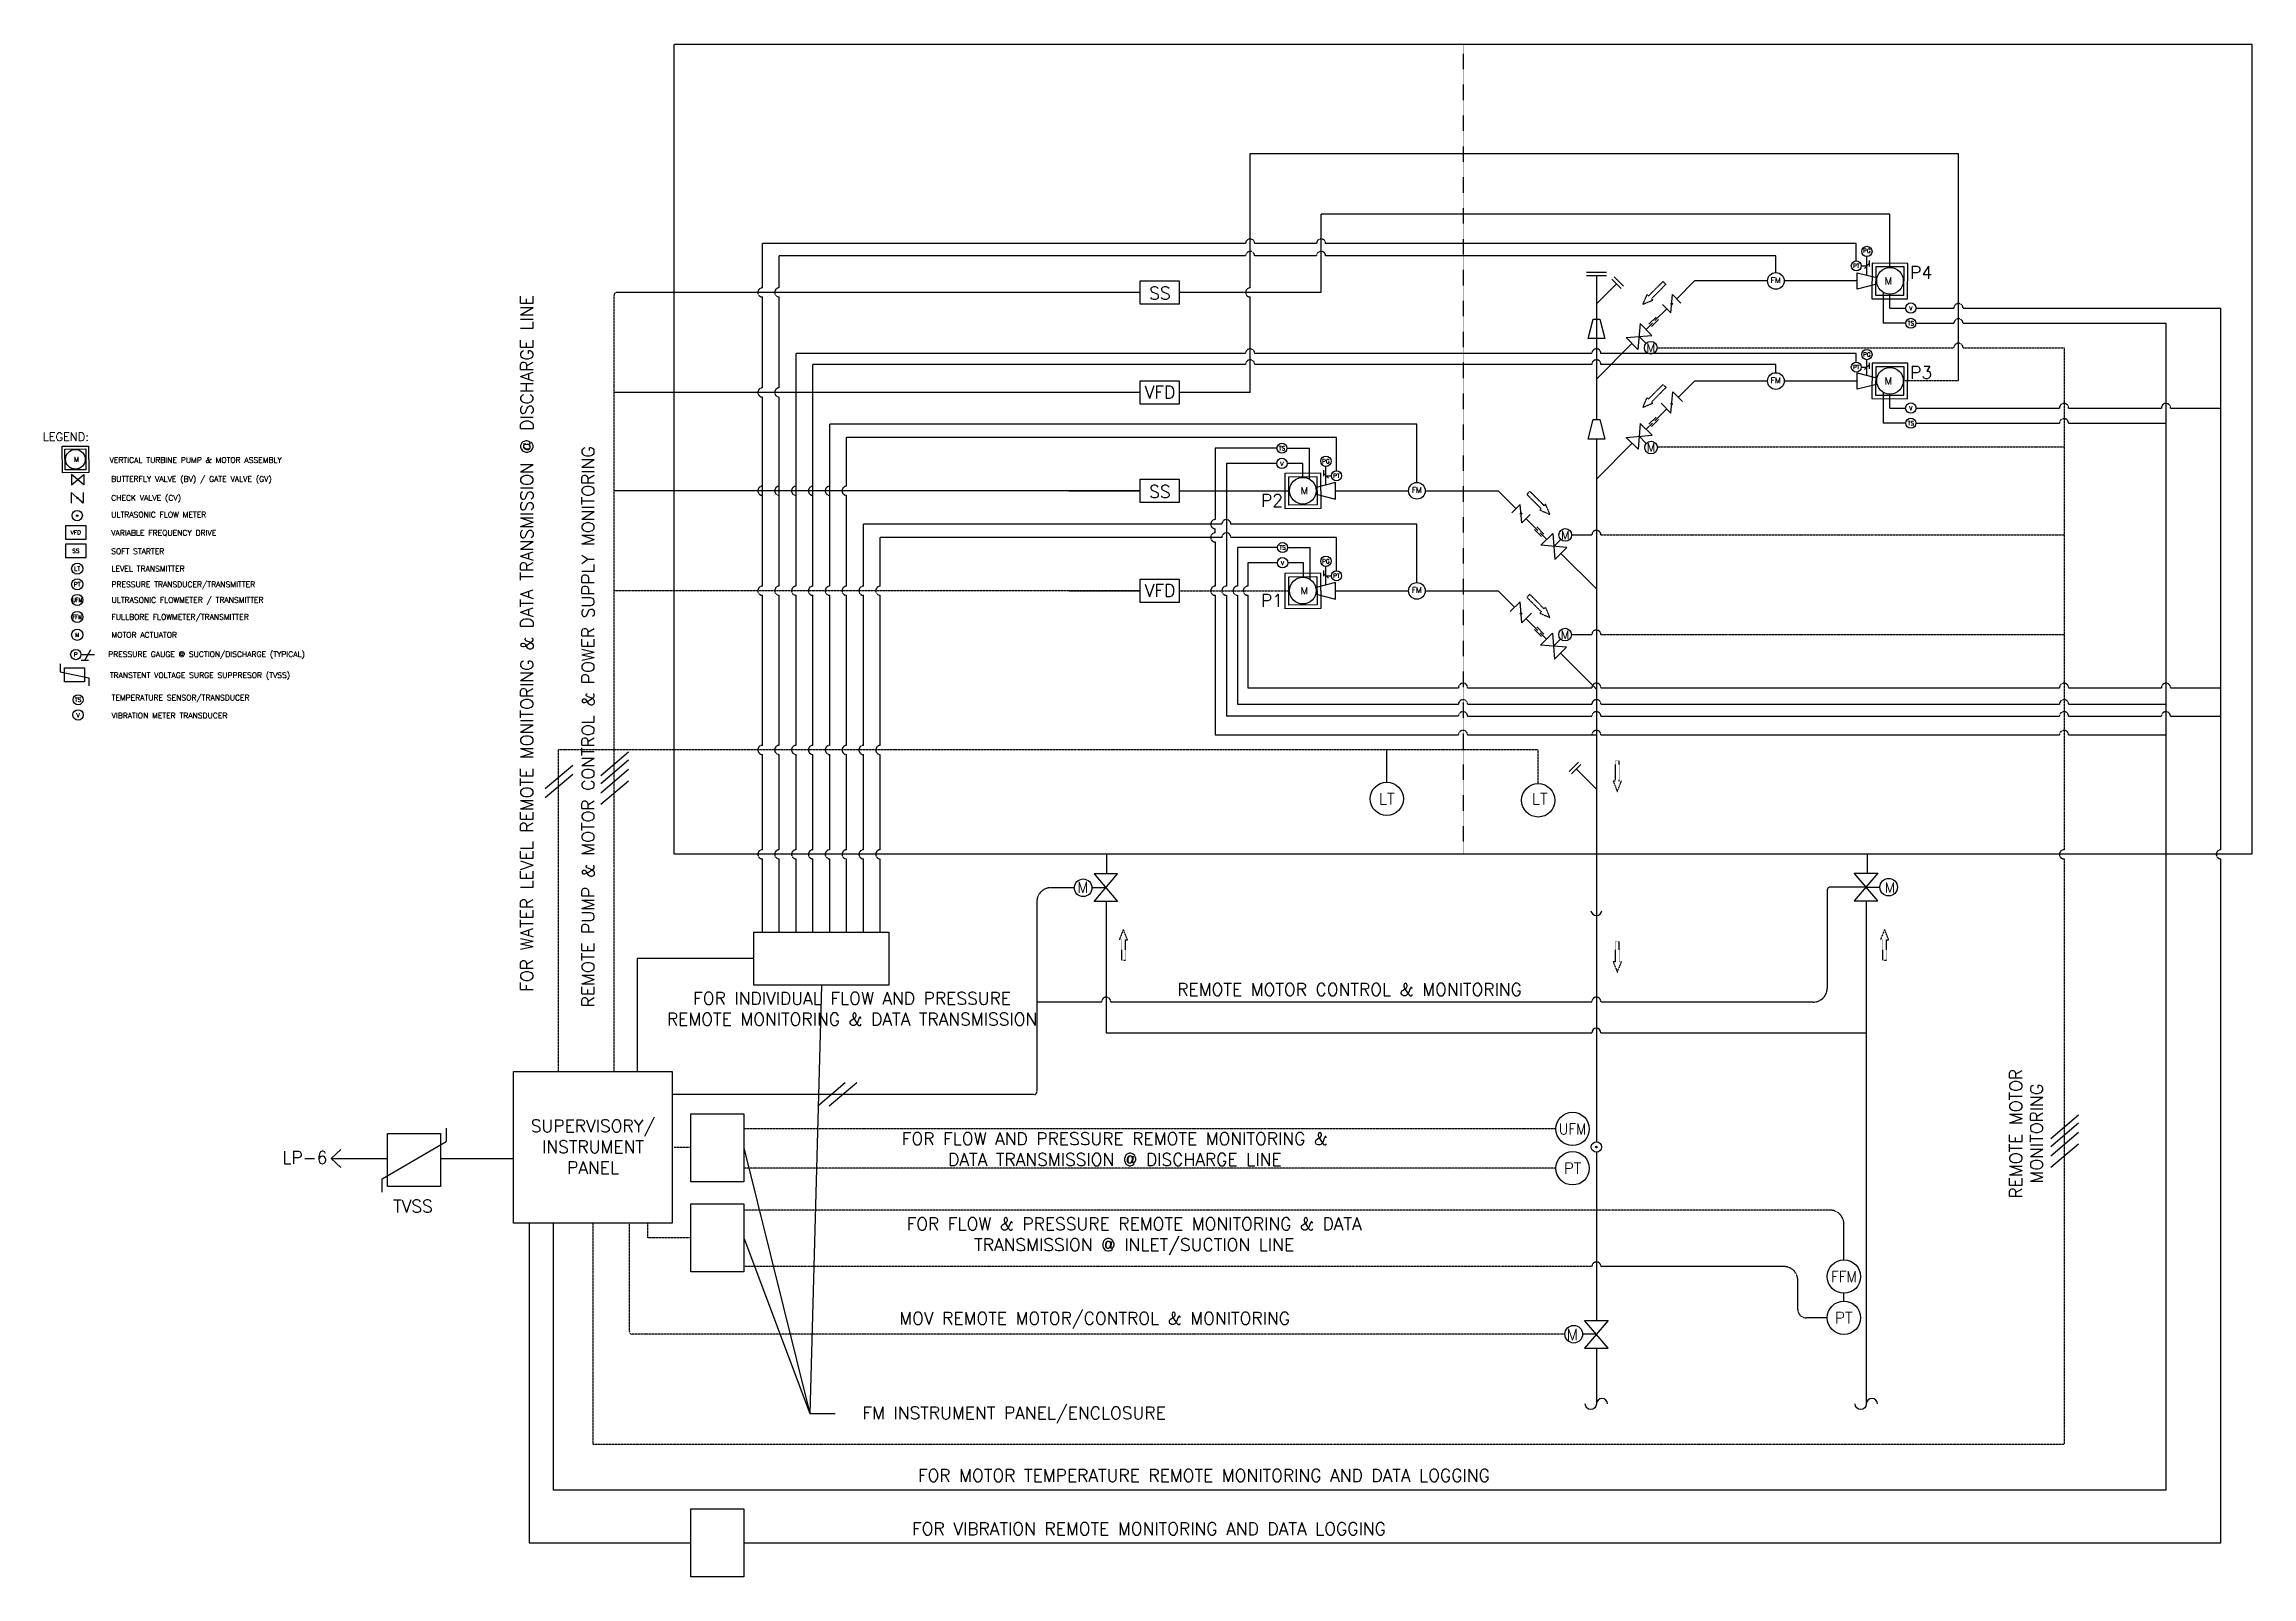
# Model space of a CAD drawing. Header units: inches. Extents: x 50370 to 116563, y -62635 to -16663.
import ezdxf
from ezdxf.enums import TextEntityAlignment as Align

# ---------------------------------------------------------------- set-up
doc = ezdxf.new("R2010")
doc.units = ezdxf.units.IN
doc.header["$MEASUREMENT"] = 0
doc.linetypes.add('DASHED', pattern=[0.75, 0.5, -0.25])
doc.linetypes.add('HIDDEN', pattern=[0.375, 0.25, -0.125])
for name, color, linetype in [('2', 2, 'HIDDEN'), ('BLIND FLANGE', 6, 'Continuous'), ('DIM4', 1, 'Continuous'), ('DP-BUTTERFLY VALVE_GATE VALVE', 251, 'Continuous'), ('DP-CHECK VALVE', 251, 'Continuous'), ('DP-Concentric_Eccentric_Reducer', 251, 'Continuous'), ('DP-LINES', 6, 'Continuous'), ('DP-MANHOLE', 251, 'Continuous'), ('DP-PRESSURE REDUCING VALVE', 251, 'Continuous'), ('DP-PUMP&MOTOR', 251, 'Continuous'), ('DP-SLEEVE TYPE_DRESSER COUPLING', 6, 'Continuous'), ('E-Transmitter', 2, 'Continuous'), ('ELECTRICAL', 4, 'Continuous'), ('FM_FM&PRESSURE CABLES', 4, 'HIDDEN'), ('P-TXT2', 3, 'Continuous'), ('text', 3, 'Continuous'), ('TEXT_CALLOUT', 4, 'Continuous'), ('WIRE-DASH', 1, 'HIDDEN')]:
    doc.layers.add(name, color=color, linetype=linetype)
doc.styles.add('SIMPLEX', font='simplex.shx')
doc.styles.add('SIMS', font='simplex.shx')
doc.dimstyles.new('MWSI STD (MODEL)', dxfattribs={"dimscale": 0, "dimtxt": 100, "dimasz": 3, "dimexe": 1, "dimexo": 1, "dimgap": 1.5, "dimtad": 1, "dimdec": 0, "dimzin": 0, "dimdsep": 46, "dimtxsty": 'SIMS', "dimcen": 0.09, "dimclrd": 1, "dimclre": 1, "dimclrt": 3, "dimadec": 0, "dimazin": 0, "dimtfac": 1, "dimtdec": 0, "dimtix": 1, "dimtmove": 2, "dimatfit": 2, "dimfxl": 1, "dimtolj": 1, "dimtzin": 0, "dimarcsym": 0})
pattern_1 = [(180, (-35000908.2151, -135191502.4445), (3e-13, -0.6249999999975), [])]
pattern_2 = [(180, (-35015603.1123, -135185208.6008), (3e-13, -0.6249999999975), [])]

# ---------------------------------------------------------------- blocks, each defined once
blk = doc.blocks.new('gate valve')
at = {"layer": 'DP-BUTTERFLY VALVE_GATE VALVE'}
blk.add_lwpolyline([(-2.93, 2.48), (-2.93, -2.48), (2.93, 2.48), (2.93, -2.48)], close=True, dxfattribs=at)
blk = doc.blocks.new('CHECK VALVE')
at = {"layer": 'DP-CHECK VALVE'}
for p, q in [((-2.9, 2.5), (-2.9, -2.5)), ((-0.2, 0.2), (-2.9, 2.5)), ((2.9, 2.5), (2.9, -2.5)), ((2.4, -2), (0.2, -0.2)), ((2.2, -2.2), (2.4, -2)), ((2.9, -2.5), (2.2, -2.2)), ((2.5, -1.8), (2.4, -2)), ((2.9, -2.5), (2.5, -1.8))]:
    blk.add_line(p, q, dxfattribs=at)
blk.add_circle((0, 0), 0.312, dxfattribs=at)

msp = doc.modelspace()

# ---------------------------------------------------------------- hatches: boundary and pattern name
at = {"layer": 'DP-CHECK VALVE'}
h = msp.add_hatch(dxfattribs=at)
h.set_pattern_fill('ANSI31', color=256, scale=5, angle=135, style=0)
h.set_pattern_definition(pattern_2)
h.paths.add_polyline_path([(99190, -24451, -1), (99150, -24451, -1)])
h = msp.add_hatch(dxfattribs=at)
h.set_pattern_fill('ANSI31', color=256, scale=5, angle=135, style=0)
h.set_pattern_definition(pattern_2)
h.paths.add_polyline_path([(99190, -27451, -1), (99150, -27451, -1)])
h = msp.add_hatch(dxfattribs=at)
h.set_pattern_fill('ANSI31', color=256, scale=5, angle=135, style=0)
h.set_pattern_definition(pattern_1)
h.paths.add_polyline_path([(94630, -30745, 1), (94670, -30745, 1)])
h = msp.add_hatch(dxfattribs=at)
h.set_pattern_fill('ANSI31', color=256, scale=5, angle=135, style=0)
h.set_pattern_definition(pattern_1)
h.paths.add_polyline_path([(94630, -33745, 1), (94670, -33745, 1)])

# ---------------------------------------------------------------- linework, layer by layer
at = {"color": 1}
for p, q in [((86529, -19944), (107766, -19944)), ((86529, -23974), (86529, -19944)), ((107766, -26764), (107766, -19944)), ((88657, -24111), (88657, -21764)), ((105712, -21764), (88657, -21764)), ((105712, -23344), (105712, -21764)), ((86529, -27111), (86529, -24247)), ((86529, -27111), (84401, -27111))]:
    msp.add_line(p, q, dxfattribs=at)
at = {"color": 2}
for p, q in [((86392, -22642), (71904, -22642)), ((71904, -23974), (71904, -22642)), ((86392, -23017), (72409, -23017)), ((72409, -23974), (72409, -23017)), ((88520, -22642), (86665, -22642)), ((88520, -23017), (86665, -23017)), ((104703, -22642), (88793, -22642)), ((102291, -23017), (88793, -23017)), ((102291, -23517), (102291, -23017)), ((104703, -23165), (104703, -22642)), ((71904, -26974), (71904, -24247)), ((72409, -26974), (72409, -24247)), ((86392, -25939), (72915, -25939)), ((72915, -32922), (72915, -25939)), ((86392, -26267), (73420, -26267)), ((73420, -32922), (73420, -26267)), ((96774, -25939), (86665, -25939)), ((96774, -26267), (86665, -26267)), ((104703, -25939), (97047, -25939)), ((102291, -26267), (97047, -26267)), ((102291, -26517), (102291, -26267)), ((104703, -26200), (104703, -25939)), ((71904, -32922), (71904, -27247)), ((72409, -32922), (72409, -27247)), ((91530, -28061), (73925, -28061)), ((73925, -32922), (73925, -28061)), ((89117, -28459), (74430, -28459)), ((74430, -29924), (74430, -28459)), ((89117, -29459), (89117, -28459)), ((91530, -29811), (91530, -28061)), ((74430, -32922), (74430, -30197)), ((85680, -31061), (74935, -31061)), ((74935, -32922), (74935, -31061)), ((91530, -31061), (85953, -31061)), ((91530, -32811), (91530, -31061)), ((85680, -31459), (75440, -31459)), ((75440, -32922), (75440, -31459)), ((89117, -31459), (85953, -31459)), ((89117, -32459), (89117, -31459)), ((71904, -37696), (71904, -33195)), ((72409, -37696), (72409, -33195)), ((72915, -37696), (72915, -33195)), ((73420, -37696), (73420, -33195)), ((73925, -37696), (73925, -33195)), ((74430, -37696), (74430, -33195)), ((74935, -37696), (74935, -33195)), ((75440, -37696), (75440, -33195)), ((71904, -40827), (71904, -37969)), ((72409, -40827), (72409, -37969)), ((72915, -40827), (72915, -37969)), ((73420, -40827), (73420, -37969)), ((73925, -40827), (73925, -37969)), ((74430, -40827), (74430, -37969)), ((74935, -40827), (74935, -37969)), ((75440, -40827), (75440, -37969)), ((71904, -43296), (71904, -41100)), ((72409, -43296), (72409, -41100)), ((72915, -43296), (72915, -41100)), ((73420, -43296), (73420, -41100)), ((73925, -43296), (73925, -41100)), ((74430, -43296), (74430, -41100)), ((74935, -43296), (74935, -41100)), ((75440, -43296), (75440, -41100)), ((71652, -44091), (68152, -44091)), ((68152, -44091), (68152, -47478))]:
    msp.add_line(p, q, dxfattribs=at)
for p, q in [((104853, -23315), (105020, -23315)), ((104853, -26350), (105020, -26350)), ((88801, -29609), (88967, -29609)), ((88801, -32609), (88967, -32609))]:
    msp.add_line(p, q)
at = {"color": 70}
for p, q in [((105513, -24110), (105513, -25036)), ((106188, -25036), (105513, -25036)), ((106488, -25036), (107630, -25036)), ((107903, -25036), (113988, -25036)), ((113988, -25036), (113988, -60033)), ((105513, -27106), (105513, -28033)), ((106188, -28033), (105513, -28033)), ((106488, -28033), (110794, -28033)), ((111067, -28033), (113988, -28033)), ((87333, -28784), (85483, -28784)), ((85483, -28784), (85483, -30924)), ((87633, -28784), (88308, -28784)), ((88308, -29711), (88308, -28784)), ((85483, -31322), (85483, -31197)), ((85483, -31595), (85483, -32922)), ((87351, -31762), (86151, -31762)), ((86151, -31762), (86151, -32922)), ((87651, -31762), (88326, -31762)), ((88326, -32718), (88326, -31762)), ((85483, -33195), (85483, -37384)), ((86151, -33195), (86151, -36462)), ((86151, -36462), (92776, -36462)), ((93049, -36462), (96774, -36462)), ((97047, -36462), (110794, -36462)), ((111067, -36462), (113988, -36462)), ((85483, -37384), (92776, -37384)), ((93049, -37384), (96910, -37384)), ((97047, -37384), (110794, -37384)), ((111067, -37384), (113988, -37384)), ((65632, -52031), (65632, -60033)), ((113988, -60033), (65632, -60033))]:
    msp.add_line(p, q, dxfattribs=at)
at = {"color": 5}
for p, q in [((105713, -24580), (105713, -24163)), ((105713, -24580), (106181, -24580)), ((106494, -24580), (107630, -24580)), ((107903, -24580), (115632, -24580)), ((115632, -40827), (115632, -24580)), ((105713, -27577), (105713, -27160)), ((105713, -27577), (106181, -27577)), ((106494, -27577), (110794, -27577)), ((111067, -27577), (113851, -27577)), ((114124, -27577), (115632, -27577)), ((87327, -29240), (85816, -29240)), ((85816, -29240), (85816, -32922)), ((88108, -29240), (87639, -29240)), ((88108, -29657), (88108, -29240)), ((87344, -32218), (86459, -32218)), ((86459, -32218), (86459, -32922)), ((88126, -32218), (87657, -32218)), ((88126, -32635), (88126, -32218)), ((85816, -33195), (85816, -36824)), ((86459, -33195), (86459, -35968)), ((86459, -35968), (92776, -35968)), ((93049, -35968), (96774, -35968)), ((97047, -35968), (110794, -35968)), ((111067, -35968), (113851, -35968)), ((114124, -35968), (115632, -35968)), ((92776, -36824), (85816, -36824)), ((93049, -36824), (96774, -36824)), ((97047, -36824), (110794, -36824)), ((111067, -36824), (113851, -36824)), ((114124, -36824), (115632, -36824)), ((115632, -61614), (115632, -41100)), ((64913, -52031), (64913, -61614)), ((64913, -61614), (69756, -61614)), ((71346, -61614), (115632, -61614))]:
    msp.add_line(p, q, dxfattribs=at)
at = {"layer": '2', "ltscale": 0.2}
for points in [[(98303, -24474), (98433, -24171), (98476, -24214), (98908, -23782), (98995, -23869), (98563, -24301), (98606, -24344)], [(98303, -27565), (98433, -27263), (98476, -27306), (98908, -26874), (98995, -26960), (98563, -27392), (98606, -27435)], [(95517, -30767), (95387, -30465), (95344, -30508), (94912, -30076), (94825, -30162), (95258, -30595), (95214, -30638)], [(95517, -33859), (95387, -33556), (95344, -33600), (94912, -33167), (94825, -33254), (95258, -33686), (95214, -33729)], [(97537, -39079), (97659, -38773), (97598, -38773), (97598, -38162), (97476, -38162), (97476, -38773), (97415, -38773)], [(82728, -43220), (82605, -43526), (82667, -43526), (82667, -44137), (82789, -44137), (82789, -43526), (82850, -43526)], [(97537, -44497), (97659, -44191), (97598, -44191), (97598, -43580), (97476, -43580), (97476, -44191), (97415, -44191)], [(105551, -43220), (105428, -43526), (105489, -43526), (105489, -44137), (105612, -44137), (105612, -43526), (105673, -43526)]]:
    msp.add_lwpolyline(points, close=True, dxfattribs=at)
at = {"layer": 'BLIND FLANGE'}
for points in [[(97371, -23717), (97649, -23995)], [(97720, -23924), (97442, -23646)], [(96099, -38475), (96376, -38197)], [(96447, -38268), (96169, -38545)]]:
    msp.add_lwpolyline(points, dxfattribs=at)
at = {"layer": 'DIM4'}
for centre in [(99170, -24451), (99170, -27451), (94650, -30745), (94650, -33745)]:
    msp.add_circle(centre, 20, dxfattribs=at)
at = {"layer": 'DP-BUTTERFLY VALVE_GATE VALVE'}
for p, q in [((105020, -23593), (105020, -23037)), ((105093, -23152), (105093, -23331)), ((105093, -23242), (104947, -23388)), ((105093, -26277), (104947, -26423)), ((105020, -26593), (105020, -26128)), ((105093, -26221), (105093, -26400)), ((88728, -29446), (88728, -29625)), ((88728, -29536), (88874, -29682)), ((88801, -29887), (88801, -29330)), ((88801, -32887), (88801, -32330)), ((88728, -32446), (88728, -32625)), ((88728, -32536), (88874, -32682))]:
    msp.add_line(p, q, dxfattribs=at)
for points in [[(106240, -24306), (106247, -23238), (105179, -23232), (105172, -24299)], [(106132, -24196), (106137, -23347), (105287, -23341), (105282, -24191), (106132, -24196)], [(106240, -27303), (106247, -26235), (105179, -26228), (105172, -27296)], [(106132, -27193), (106137, -26343), (105287, -26338), (105282, -27188), (106132, -27193)], [(50915, -29517), (50910, -28726), (51701, -28722), (51706, -29513)], [(50995, -29436), (50991, -28807), (51621, -28803), (51624, -29432), (50995, -29436)], [(87580, -30600), (87574, -29532), (88642, -29525), (88648, -30593)], [(87689, -30490), (87684, -29640), (88533, -29635), (88538, -30485), (87689, -30490)], [(87580, -33596), (87574, -32529), (88642, -32522), (88648, -33590)], [(87689, -33487), (87684, -32637), (88533, -32632), (88538, -33482), (87689, -33487)]]:
    msp.add_lwpolyline(points, close=True, dxfattribs=at)
for points in [[(98894, -24474), (99147, -24727), (99192, -24176), (99445, -24429)], [(94926, -30767), (94673, -31020), (94628, -30470), (94375, -30723)]]:
    msp.add_lwpolyline(points, dxfattribs=at)
for centre, radius in [((105020, -22881), 155), ((105713, -23763), 400), ((105020, -25973), 155), ((105713, -26760), 400), ((51306, -29116), 296), ((88801, -29175), 155), ((88108, -30057), 400), ((88801, -32175), 155), ((88108, -33054), 400)]:
    msp.add_circle(centre, radius, dxfattribs=at)
at = {"layer": 'DP-CHECK VALVE'}
for points in [[(98856, -27435), (99147, -27727), (99199, -27092), (99490, -27384)], [(94964, -33729), (94673, -34020), (94621, -33386), (94330, -33677)]]:
    msp.add_lwpolyline(points, dxfattribs=at)
at = {"layer": 'DP-Concentric_Eccentric_Reducer', "color": 6}
for points in [[(104728, -24016), (104727, -23520), (105312, -23667), (105313, -23867)], [(97159, -25496), (96662, -25496), (96810, -24911), (97010, -24911)], [(104728, -27016), (104727, -26520), (105312, -26667), (105313, -26867)], [(97159, -28511), (96662, -28511), (96810, -27926), (97010, -27926)], [(89093, -30310), (89093, -29813), (88508, -29961), (88508, -30161)], [(89093, -33310), (89093, -32813), (88508, -32961), (88508, -33161)]]:
    msp.add_lwpolyline(points, close=True, dxfattribs=at)
at = {"layer": 'DP-LINES', "linetype": 'DASHED', "ltscale": 0.2}
msp.add_line((92913, -16663), (92913, -40963), dxfattribs=at)
at = {"layer": 'DP-LINES', "ltscale": 0.2}
for p, q in [((97210, -23513), (96610, -23513)), ((97210, -23613), (96610, -23613)), ((96910, -23613), (96910, -25761)), ((96910, -24456), (97510, -23856)), ((98399, -25223), (98593, -25028)), ((98664, -24957), (99021, -24600)), ((96910, -25496), (96910, -27926)), ((96910, -26711), (97977, -25644)), ((98664, -27957), (99021, -27600)), ((98406, -28215), (98593, -28028)), ((96910, -28511), (96910, -49587)), ((96910, -29711), (97986, -28635)), ((95157, -31251), (94799, -30894)), ((95422, -31516), (95227, -31322)), ((96910, -33005), (95843, -31938)), ((95157, -34251), (94799, -33894)), ((95415, -34509), (95227, -34322)), ((51474, -34972), (51879, -34972)), ((51760, -34828), (51587, -35135)), ((96910, -36005), (95834, -34929)), ((51477, -35135), (51697, -35135)), ((65389, -38992), (66218, -38288)), ((67062, -38597), (67890, -37893)), ((67062, -38836), (67890, -38132)), ((65389, -39263), (66218, -38560)), ((67062, -39116), (67890, -38412)), ((67062, -39458), (67890, -38755)), ((96910, -39005), (96310, -38405)), ((82229, -41553), (82229, -40963)), ((105040, -41541), (105040, -40963)), ((105004, -42363), (105004, -46319)), ((82214, -42382), (82214, -46319)), ((82214, -46319), (96774, -46318)), ((97047, -46318), (105004, -46319)), ((105004, -46319), (105004, -57450)), ((73562, -48508), (74391, -47804)), ((73905, -48508), (74734, -47804)), ((110535, -49485), (111364, -48781)), ((62423, -49175), (62423, -49578)), ((110535, -49724), (111364, -49020)), ((110535, -50004), (111364, -49300)), ((110535, -50346), (111364, -49642)), ((58975, -50087), (60667, -50087)), ((62256, -50087), (64444, -50087)), ((96910, -49897), (96910, -54943)), ((60500, -51097), (60500, -50693)), ((96910, -55771), (96910, -57450))]:
    msp.add_line(p, q, dxfattribs=at)
at = {"layer": 'DP-LINES', "linetype": 'DASHED', "ltscale": 0.5, "flags": 128}
msp.add_lwpolyline([(69263, -16663), (116563, -16663), (116563, -40963), (69263, -40963)], close=True, dxfattribs=at)
at = {"layer": 'DP-LINES', "ltscale": 0.2}
for points in [[(83227, -23759), (84401, -23759), (84401, -24463), (83227, -24463)], [(83227, -26759), (84401, -26759), (84401, -27463), (83227, -27463)], [(83227, -29709), (84401, -29709), (84401, -30413), (83227, -30413)], [(83227, -32706), (84401, -32706), (84401, -33410), (83227, -33410)], [(64444, -47478), (69197, -47478), (69197, -52031), (64444, -52031)], [(60667, -49341), (62256, -49341), (62256, -50930), (60667, -50930)]]:
    msp.add_lwpolyline(points, close=True, dxfattribs=at)
for points in [[(102041, -23767), (99854, -23767), (99319, -24302)], [(104727, -23767), (102541, -23767)], [(102041, -26767), (99854, -26767), (99364, -27257)], [(104727, -26767), (102541, -26767)], [(89093, -30061), (91280, -30061)], [(91780, -30061), (93966, -30061), (94502, -30596)], [(89093, -33061), (91280, -33061)], [(91780, -33061), (93966, -33061), (94456, -33551)], [(60500, -50693), (62423, -49578)], [(58975, -50087), (59267, -49821)], [(58975, -50087), (59267, -50353)]]:
    msp.add_lwpolyline(points, dxfattribs=at)
at = {"layer": 'DP-LINES', "color": 2, "ltscale": 0.2}
msp.add_lwpolyline([(71652, -44886), (71652, -43296), (75693, -43296), (75693, -44886)], close=True, dxfattribs=at)
at = {"layer": 'DP-LINES', "ltscale": 0.2}
for points in [[(97047, -46318, 1), (96774, -46318, 1)], [(97244, -57450, 1), (96910, -57450, -1), (96577, -57450)], [(105338, -57450, 1), (105004, -57450, -1), (104671, -57450)]]:
    msp.add_lwpolyline(points, format="xyb", dxfattribs=at)
at = {"layer": 'DP-LINES', "color": 1, "ltscale": 0.2}
for points in [[(69756, -48747), (71346, -48747), (71346, -50788), (69756, -50788)], [(69756, -51448), (71346, -51448), (71346, -53490), (69756, -53490)]]:
    msp.add_lwpolyline(points, close=True, dxfattribs=at)
at = {"layer": 'DP-LINES', "color": 5, "ltscale": 0.2}
msp.add_lwpolyline([(69756, -60594), (71346, -60594), (71346, -62635), (69756, -62635)], close=True, dxfattribs=at)
at = {"layer": 'DP-LINES', "ltscale": 0.2}
msp.add_arc((96910, -42632), 167, 188.16952, 351.83048, dxfattribs=at)
at = {"layer": 'DP-MANHOLE', "ltscale": 0.2}
msp.add_circle((51319, -34972), 155, dxfattribs=at)
at = {"layer": 'DP-PRESSURE REDUCING VALVE', "ltscale": 0.2}
for centre, radius in [((51361, -30804), 155), ((51361, -30804), 23.5), ((96910, -49742), 155), ((96910, -49742), 23.5)]:
    msp.add_circle(centre, radius, dxfattribs=at)
at = {"layer": 'DP-PUMP&MOTOR'}
for p, q in [((98399, -25644), (98188, -25433)), ((98406, -28637), (98195, -28426)), ((95632, -31727), (95843, -31516)), ((95625, -34720), (95836, -34509)), ((82200, -41967), (81786, -41967)), ((104995, -41948), (105410, -41948)), ((96910, -55357), (96496, -55357))]:
    msp.add_line(p, q, dxfattribs=at)
for centre, radius in [((98541, -25769), 190), ((98549, -28762), 190), ((95977, -31382), 190), ((95970, -34375), 190), ((105674, -41948), 264), ((81522, -41967), 264), ((96232, -55357), 264)]:
    msp.add_circle(centre, radius, dxfattribs=at)
at = {"layer": 'DP-SLEEVE TYPE_DRESSER COUPLING'}
for p, q in [((98699, -24851), (98487, -25064)), ((98770, -24922), (98558, -25134)), ((98699, -27851), (98487, -28064)), ((98770, -27922), (98558, -28134)), ((95051, -31216), (95263, -31428)), ((95121, -31145), (95334, -31357)), ((95051, -34216), (95263, -34428)), ((95121, -34145), (95334, -34357))]:
    msp.add_line(p, q, dxfattribs=at)
at = {"layer": 'E-Transmitter'}
for centre, radius in [((104703, -23315), 150), ((102291, -23767), 250), ((106338, -24580), 156), ((106338, -25036), 150), ((104703, -26350), 150), ((102291, -26767), 250), ((106338, -27577), 156), ((106338, -28033), 150), ((87483, -29240), 156), ((87483, -28784), 150), ((89117, -29609), 150), ((91530, -30061), 250), ((87501, -31762), 150), ((87501, -32218), 156), ((89117, -32609), 150), ((91530, -33061), 250), ((51387, -36328), 150), ((51387, -36784), 156), ((90626, -39299), 500), ((95165, -39344), 500), ((96198, -49201), 500), ((96198, -50381), 500), ((104331, -53629), 500), ((104331, -54865), 500)]:
    msp.add_circle(centre, radius, dxfattribs=at)
at = {"layer": 'E-Transmitter', "ltscale": 0.2}
for centre in [(51361, -32396), (51361, -32864), (51361, -33333), (51361, -33843), (51361, -34379)]:
    msp.add_circle(centre, 167, dxfattribs=at)
at = {"layer": 'ELECTRICAL', "ltscale": 0.2}
for points in [[(51020, -31101), (51618, -31101), (51618, -31516), (51020, -31516)], [(51020, -31655), (51618, -31655), (51618, -32070), (51020, -32070)], [(50978, -35372), (51576, -35372), (51576, -35787), (50978, -35787)]]:
    msp.add_lwpolyline(points, close=True, dxfattribs=at)
msp.add_lwpolyline([(50845, -35247), (50845, -35491), (51709, -35668), (51709, -35912)], dxfattribs=at)
at = {"layer": 'FM_FM&PRESSURE CABLES', "color": 1, "ltscale": 10}
for p, q in [((104331, -53129), (104331, -52053)), ((104331, -54365), (104331, -54129))]:
    msp.add_line(p, q, dxfattribs=at)
msp.add_arc((103914, -52053), 417, 0, 90, dxfattribs=at)
at = {"layer": 'WIRE-DASH', "color": 1, "ltscale": 15}
for p, q in [((67457, -47478), (67457, -24194)), ((107766, -26764), (106113, -26764)), ((83227, -33058), (67457, -33058)), ((81093, -33058), (83227, -33058)), ((84401, -33058), (87708, -33058)), ((95698, -49201), (71346, -49201)), ((69756, -49752), (69263, -49752)), ((95698, -50381), (71346, -50381)), ((103914, -51636), (71346, -51636)), ((69756, -52469), (68468, -52469)), ((96774, -53328), (71346, -53328))]:
    msp.add_line(p, q, dxfattribs=at)
at = {"layer": 'WIRE-DASH', "color": 1, "ltscale": 10}
for p, q in [((83227, -24111), (67541, -24111)), ((88657, -24111), (84401, -24111)), ((83227, -27111), (67457, -27111)), ((83227, -30061), (67457, -30061)), ((81093, -30061), (83227, -30061)), ((84401, -30061), (87708, -30061))]:
    msp.add_line(p, q, dxfattribs=at)
at = {"layer": 'WIRE-DASH', "color": 4, "ltscale": 15}
for p, q in [((98731, -25769), (107630, -25769)), ((107903, -25769), (110931, -25769)), ((110931, -25769), (110931, -40827)), ((98738, -28746), (110939, -28746)), ((97047, -31382), (110931, -31382)), ((97047, -34375), (110931, -34375)), ((110931, -41100), (110931, -58658)), ((66820, -52031), (66820, -58658)), ((67917, -55274), (67917, -52031)), ((95968, -55357), (68000, -55357)), ((66820, -58658), (110931, -58658))]:
    msp.add_line(p, q, dxfattribs=at)
at = {"layer": 'WIRE-DASH', "color": 4, "ltscale": 10}
for p, q in [((96167, -31382), (96774, -31382)), ((96160, -34375), (96774, -34375)), ((81258, -41967), (80551, -41967)), ((103831, -42032), (103831, -44978)), ((104995, -41948), (103914, -41948)), ((80134, -42384), (80134, -45394)), ((82078, -45394), (80134, -45394)), ((80134, -45394), (80134, -48088)), ((96774, -45394), (82350, -45394)), ((103414, -45394), (97052, -45394)), ((80051, -48172), (69197, -48172))]:
    msp.add_line(p, q, dxfattribs=at)
at = {"layer": 'WIRE-DASH', "color": 30, "ltscale": 15}
for p, q in [((95165, -37833), (65785, -37833)), ((65785, -37833), (65785, -47478)), ((95165, -38844), (95165, -37833))]:
    msp.add_line(p, q, dxfattribs=at)
at = {"layer": 'WIRE-DASH', "color": 30, "ltscale": 10}
msp.add_line((90626, -38799), (90626, -37810), dxfattribs=at)
at = {"layer": 'WIRE-DASH', "color": 2, "ltscale": 10}
for points in [[(86665, -22642, 1), (86392, -22642, 1)], [(86665, -23017, 1), (86392, -23017, 1)], [(88793, -22642, 1), (88520, -22642, 1)], [(88793, -23017, 1), (88520, -23017, 1)], [(71904, -23974, 1), (71904, -24247, 1)], [(72409, -23974, 1), (72409, -24247, 1)], [(86665, -25939, 1), (86392, -25939, 1)], [(97047, -25939, 1), (96774, -25939, 1)], [(86665, -26267, 1), (86392, -26267, 1)], [(97047, -26267, 1), (96774, -26267, 1)], [(71904, -26974, 1), (71904, -27247, 1)], [(72409, -26974, 1), (72409, -27247, 1)], [(71904, -29924, 1), (71904, -30197, 1)], [(72409, -29924, 1), (72409, -30197, 1)], [(72915, -29924, 1), (72915, -30197, 1)], [(73420, -29924, 1), (73420, -30197, 1)], [(73925, -29924, 1), (73925, -30197, 1)], [(74430, -29924, 1), (74430, -30197, 1)], [(85953, -31061, 1), (85680, -31061, 1)], [(85953, -31459, 1), (85680, -31459, 1)], [(71904, -32922, 1), (71904, -33195, 1)], [(72409, -32922, 1), (72409, -33195, 1)], [(72915, -32922, 1), (72915, -33195, 1)], [(73420, -32922, 1), (73420, -33195, 1)], [(73925, -32922, 1), (73925, -33195, 1)], [(74430, -32922, 1), (74430, -33195, 1)], [(74935, -32922, 1), (74935, -33195, 1)], [(75440, -32922, 1), (75440, -33195, 1)], [(71904, -37696, 1), (71904, -37969, 1)], [(72409, -37696, 1), (72409, -37969, 1)], [(72915, -37696, 1), (72915, -37969, 1)], [(73420, -37696, 1), (73420, -37969, 1)], [(73925, -37696, 1), (73925, -37969, 1)], [(74430, -37696, 1), (74430, -37969, 1)], [(74935, -37696, 1), (74935, -37969, 1)], [(75440, -37696, 1), (75440, -37969, 1)], [(71904, -40827, 1), (71904, -41100, 1)], [(72409, -40827, 1), (72409, -41100, 1)], [(72915, -40827, 1), (72915, -41100, 1)], [(73420, -40827, 1), (73420, -41100, 1)], [(73925, -40827, 1), (73925, -41100, 1)], [(74430, -40827, 1), (74430, -41100, 1)], [(74935, -40827, 1), (74935, -41100, 1)], [(75440, -40827, 1), (75440, -41100, 1)]]:
    msp.add_lwpolyline(points, format="xyb", dxfattribs=at)
at = {"layer": 'WIRE-DASH', "color": 1, "ltscale": 10}
for points in [[(86529, -23974, 1), (86529, -24247, 1)], [(97047, -53328, 1), (96774, -53328, 1)], [(103831, -54865), (103200, -54865, -0.414214), (102950, -54615), (102950, -53745, 0.414214), (102533, -53328), (97047, -53328)]]:
    msp.add_lwpolyline(points, format="xyb", dxfattribs=at)
at = {"layer": 'WIRE-DASH', "color": 5, "ltscale": 10}
for points in [[(107903, -24580, 1), (107630, -24580, 1)], [(111067, -27577, 1), (110794, -27577, 1)], [(114124, -27577, 1), (113851, -27577, 1)], [(85816, -32922, 1), (85816, -33195, 1)], [(86459, -32922, 1), (86459, -33195, 1)], [(93049, -35968, 1), (92776, -35968, 1)], [(97047, -35968, 1), (96774, -35968, 1)], [(111067, -35968, 1), (110794, -35968, 1)], [(114124, -35968, 1), (113851, -35968, 1)], [(93049, -36824, 1), (92776, -36824, 1)], [(97047, -36824, 1), (96774, -36824, 1)], [(111067, -36824, 1), (110794, -36824, 1)], [(114124, -36824, 1), (113851, -36824, 1)], [(115632, -40827, 1), (115632, -41100, 1)]]:
    msp.add_lwpolyline(points, format="xyb", dxfattribs=at)
at = {"layer": 'WIRE-DASH', "color": 70, "ltscale": 10}
for points in [[(107903, -25036, 1), (107630, -25036, 1)], [(111067, -28033, 1), (110794, -28033, 1)], [(85483, -30924, 1), (85483, -31197, 1)], [(85483, -31322, 1), (85483, -31595, 1)], [(85483, -32922, 1), (85483, -33195, 1)], [(86151, -32922, 1), (86151, -33195, 1)], [(93049, -36462, 1), (92776, -36462, 1)], [(97047, -36462, 1), (96774, -36462, 1)], [(111067, -36462, 1), (110794, -36462, 1)], [(93049, -37384, 1), (92776, -37384, 1)], [(97047, -37384, 1), (96774, -37384, 1)], [(111067, -37384, 1), (110794, -37384, 1)]]:
    msp.add_lwpolyline(points, format="xyb", dxfattribs=at)
at = {"layer": 'WIRE-DASH', "color": 4, "ltscale": 10}
for points in [[(107903, -25769, 1), (107630, -25769, 1)], [(97047, -31384, 1), (96774, -31384, 1)], [(97047, -34373, 1), (96774, -34373, 1)], [(110931, -40827, 1), (110931, -41100, 1)], [(82351, -45385, 1), (82078, -45385, 1)], [(97047, -45385, 1), (96774, -45385, 1)]]:
    msp.add_lwpolyline(points, format="xyb", dxfattribs=at)
at = {"layer": 'WIRE-DASH', "color": 1, "ltscale": 15}
msp.add_lwpolyline([(68468, -52469), (68468, -52031)], dxfattribs=at)
at = {"layer": 'WIRE-DASH', "color": 1, "ltscale": 10}
msp.add_arc((67541, -24194), 83.3, 90, 180, dxfattribs=at)
at = {"layer": 'WIRE-DASH', "color": 4, "ltscale": 10}
for centre, radius, start, end in [((80551, -42384), 417, 90, 180), ((103914, -42032), 83.3, 90, 180), ((103414, -44978), 417, 270, 0), ((80051, -48088), 83.3, 270, 0)]:
    msp.add_arc(centre, radius, start, end, dxfattribs=at)
at = {"layer": 'WIRE-DASH', "color": 4, "ltscale": 15}
msp.add_arc((68000, -55274), 83.3, 180, 270, dxfattribs=at)

# ---------------------------------------------------------------- block references
at = {"layer": 'DP-BUTTERFLY VALVE_GATE VALVE'}
for p, xscale, yscale, zscale, rotation in [((98188, -25433), 101.7949021305292, 101.7949021305292, 101.7949021305292, 225.0000000000001), ((98195, -28426), 101.7949021305292, 101.7949021305292, 101.7949021305292, 225.0000000000001), ((95632, -31727), -101.7949021305292, 101.7949021378496, 101.7949021228417, 134.9999999999999), ((95625, -34720), -101.7949021305292, 101.7949021378496, 101.7949021228417, 134.9999999999999), ((82200, -41967), -141.666666681622, 141.666666681622, 141.6666666661, 270), ((104995, -41948), -141.666666681622, 141.666666681622, 141.6666666661, 90), ((96910, -55357), -141.666666681622, 141.666666681622, 141.6666666661, 90)]:
    msp.add_blockref('gate valve', p, dxfattribs=dict(at, xscale=xscale, yscale=yscale, zscale=zscale, rotation=rotation))
at = {"layer": 'DP-BUTTERFLY VALVE_GATE VALVE', "xscale": 62.49999999975, "yscale": 62.49999999975, "zscale": 62.49999999975}
msp.add_blockref('gate valve', (51372, -29728), dxfattribs=at)
at = {"layer": 'DP-CHECK VALVE', "xscale": 62.49999999975, "yscale": 62.49999999975, "zscale": 62.49999999975}
msp.add_blockref('CHECK VALVE', (51361, -30272), dxfattribs=at)

# ---------------------------------------------------------------- texts
at = {"layer": 'DP-MANHOLE', "color": 1, "style": 'SIMPLEX'}
msp.add_text('P', height=125, dxfattribs=at).set_placement((51319, -34972), align=Align.MIDDLE_CENTER)
at = {"layer": 'DP-PUMP&MOTOR', "color": 1, "style": 'SIMPLEX'}
for s, height, p in [('PG', 125, (105020, -22864)), ('M', 212, (105666, -23762)), ('PG', 125, (105020, -25973)), ('M', 212, (105666, -26762)), ('M', 157, (51340, -29117)), ('PG', 125, (88801, -29175)), ('M', 212, (88154, -30056)), ('VFD', 125, (51319, -31309)), ('SS', 125, (51319, -31862)), ('PG', 125, (88801, -32175)), ('M', 212, (88154, -33056))]:
    msp.add_text(s, height=height, dxfattribs=at).set_placement(p, align=Align.MIDDLE_CENTER)
at = {"layer": 'E-Transmitter', "color": 1, "style": 'SIMPLEX'}
for s, p in [('LT', (51361, -32396)), ('PT', (51361, -32864)), ('M', (51361, -34379))]:
    msp.add_text(s, height=125, dxfattribs=at).set_placement(p, align=Align.MIDDLE_CENTER)
at = {"layer": 'E-Transmitter', "color": 1, "style": 'SIMPLEX', "width": 0.75}
for s, p in [('UFM', (51361, -33333)), ('FFM', (51361, -33843))]:
    msp.add_text(s, height=125, dxfattribs=at).set_placement(p, align=Align.MIDDLE_CENTER)
at = {"layer": 'P-TXT2', "color": 4, "style": 'SIMPLEX'}
msp.add_text('LEGEND:', height=250, dxfattribs=at).set_placement((50327, -28566))
at = {"layer": 'P-TXT2', "style": 'SIMPLEX'}
for s, p in [('VERTICAL TURBINE PUMP & MOTOR ASSEMBLY', (52331, -29223)), ('BUTTERFLY VALVE (BV) / GATE VALVE (GV)', (52380, -29790)), ('CHECK VALVE (CV) ', (52380, -30356)), ('ULTRASONIC FLOW METER', (52380, -30861)), ('VARIABLE FREQUENCY DRIVE', (52380, -31404)), ('SOFT STARTER', (52380, -31957)), ('LEVEL TRANSMITTER', (52389, -32482)), ('PRESSURE TRANSDUCER/TRANSMITTER', (52389, -32951)), ('ULTRASONIC FLOWMETER / TRANSMITTER', (52389, -33420)), ('FULLBORE FLOWMETER/TRANSMITTER', (52389, -33929)), ('MOTOR ACTUATOR', (52389, -34465)), ('PRESSURE GAUGE @ SUCTION/DISCHARGE (TYPICAL)', (52288, -35044)), ('TRANSTENT VOLTAGE SURGE SUPPRESOR (TVSS)', (52338, -35674)), ('TEMPERATURE SENSOR/TRANSDUCER', (52392, -36348)), ('VIBRATION METER TRANSDUCER', (52392, -36884))]:
    msp.add_text(s, height=166.67, dxfattribs=at).set_placement(p)
at = {"layer": 'text', "style": 'SIMS'}
for s, height, p in [('FM', 166.7, (102285, -23744)), ('PT', 125, (104703, -23315)), ('TS', 125, (106338, -25036)), ('V', 125, (106338, -24592)), ('M', 250, (98542, -25769)), ('PT', 125, (104703, -26350)), ('FM', 166.7, (102285, -26744)), ('V', 125, (106338, -27589)), ('TS', 125, (106338, -28033)), ('TS', 125, (87483, -28784)), ('M', 250, (98549, -28761)), ('V', 125, (87482, -29252)), ('PT', 125, (89117, -29609)), ('FM', 166.7, (91524, -30038)), ('TS', 125, (87501, -31762)), ('M', 250, (95977, -31382)), ('V', 125, (87500, -32230)), ('PT', 125, (89117, -32609)), ('FM', 166.7, (91524, -33038)), ('M', 250, (95970, -34375)), ('TS', 125, (51387, -36328)), ('V', 125, (51386, -36796)), ('LT', 333.3, (90626, -39299)), ('LT', 333.3, (95209, -39299)), ('M', 333, (81513, -41956)), ('M', 300, (105713, -41956)), ('PT', 333.3, (96198, -50381)), ('PT', 333.3, (104331, -54865)), ('M', 333, (96192, -55365))]:
    msp.add_text(s, height=height, dxfattribs=at).set_placement(p, align=Align.MIDDLE_CENTER)
for s, p in [('P4', (106318, -23699)), ('P3', (106318, -26701)), ('P2', (86854, -30540)), ('P1', (86854, -33536))]:
    msp.add_text(s, height=375, dxfattribs=at).set_placement(p)
for s, p in [('SS', (83824, -24318)), ('VFD', (83824, -27290)), ('SS', (83824, -30268)), ('VFD', (83824, -33237))]:
    msp.add_text(s, height=375, dxfattribs=at).set_placement(p, align=Align.CENTER)
at = {"layer": 'text', "style": 'SIMS', "width": 0.9}
for s, p in [('UFM', (96198, -49201)), ('FFM', (104331, -53629))]:
    msp.add_text(s, height=333.3, dxfattribs=at).set_placement(p, align=Align.MIDDLE_CENTER)
at = {"layer": 'text', "char_height": 375, "attachment_point": 2, "rotation": 90, "style": 'SIMS'}
for s, insert, width in [('FOR WATER LEVEL REMOTE MONITORING & DATA TRANSMISSION @ DISCHARGE LINE ', (64655, -34636, -367), 26069.2), ('REMOTE PUMP & MOTOR CONTROL & POWER SUPPLY MONITORING ', (66490, -37137, -367), 26069.2), ('REMOTE MOTOR MONITORING ', (109298, -49340, -367), 6532.3)]:
    msp.add_mtext(s, dxfattribs=dict(at, insert=insert, width=width))
at = {"layer": 'text', "char_height": 375, "attachment_point": 2, "style": 'SIMS'}
for s, insert, width in [('REMOTE MOTOR CONTROL & MONITORING ', (89510, -44830, -367), 17196.99), ('FOR INDIVIDUAL FLOW AND PRESSURE \\PREMOTE MONITORING & DATA TRANSMISSION ', (74594, -45097, -367), 13764.97), ('FOR FLOW AND PRESSURE REMOTE MONITORING & \\PDATA TRANSMISSION @ DISCHARGE LINE ', (82472, -49305, -367), 27174.9), ('LP-6', (58188, -49871), 1211.82), ('TVSS', (61427, -51329), 1211.82), ('FOR FLOW & PRESSURE REMOTE MONITORING & DATA TRANSMISSION @ INLET/SUCTION LINE ', (83050, -51861, -367), 17196.99), ('MOV REMOTE MOTOR/CONTROL & MONITORING ', (81865, -54692, -367), 17196.99), ('FM INSTRUMENT PANEL/ENCLOSURE ', (79451, -57531, -367), 17196.99), ('FOR MOTOR TEMPERATURE REMOTE MONITORING AND DATA LOGGING', (85141, -59405, -367), 27174.9), ('FOR VIBRATION REMOTE MONITORING AND DATA LOGGING', (83495, -61005, -367), 27174.9)]:
    msp.add_mtext(s, dxfattribs=dict(at, insert=insert, width=width))
at = {"layer": 'TEXT_CALLOUT', "ltscale": 0.2, "insert": (66825, -48923, -733), "char_height": 375, "width": 3430.39, "attachment_point": 2, "style": 'SIMPLEX'}
msp.add_mtext('SUPERVISORY/ INSTRUMENT PANEL', dxfattribs=at)

# ---------------------------------------------------------------- leaders
at = {"layer": 'DP-LINES', "ltscale": 0.2}
for points in [[(73672, -44886), (73331, -57731)], [(71346, -49768), (73331, -57731)], [(71346, -52469), (73331, -57731), (74086, -57731)]]:
    msp.add_leader(points, dimstyle='MWSI STD (MODEL)', override={"dimscale": 1.625723, "dimtad": 0}, dxfattribs=at)

doc.saveas('drawing.dxf')
